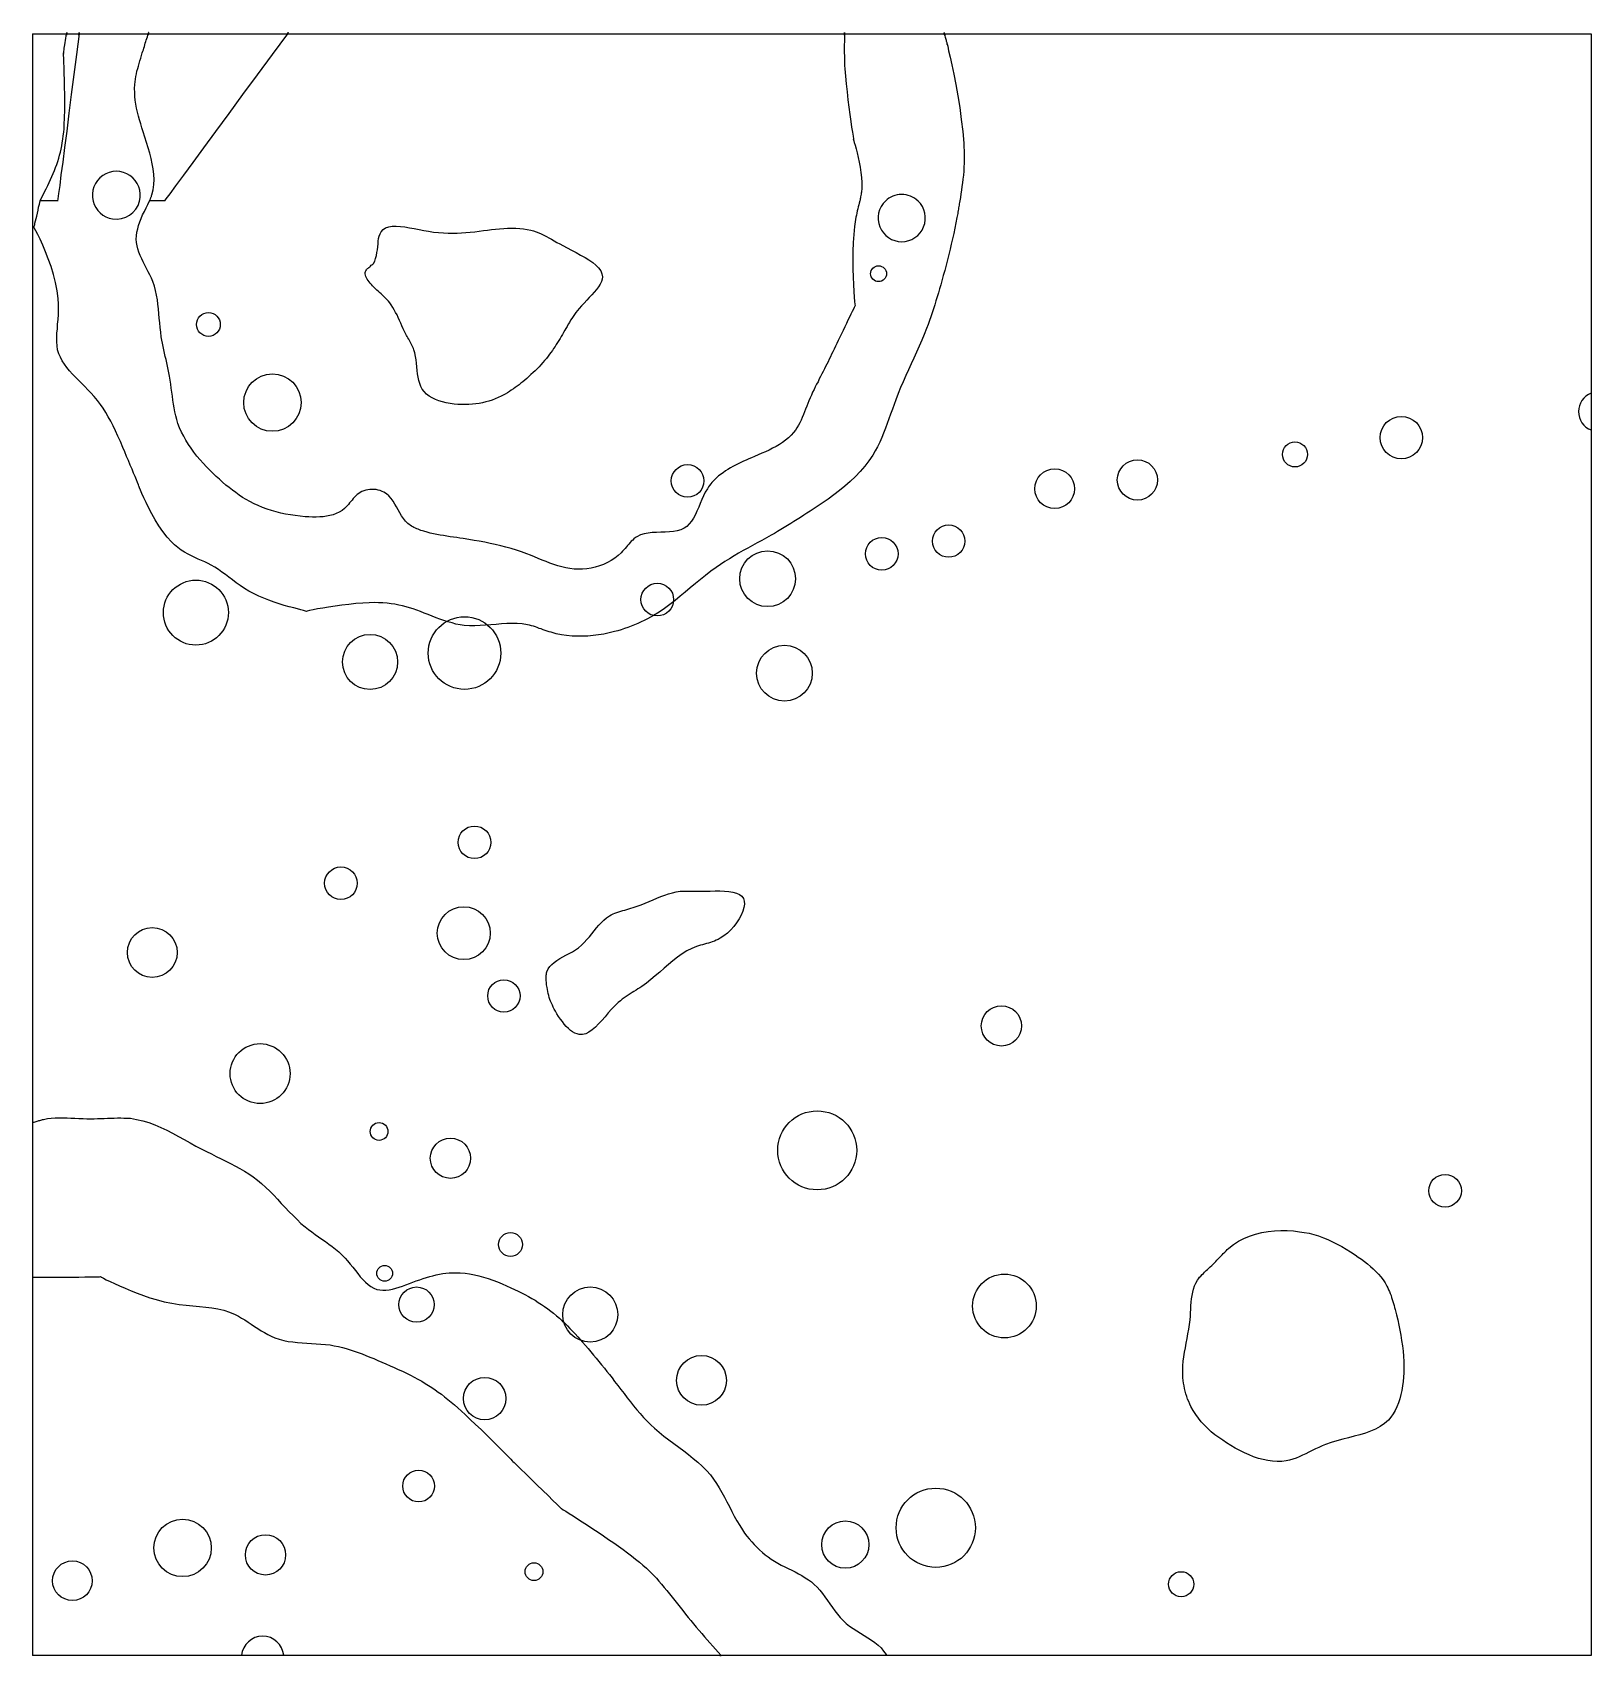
# Model space of a CAD drawing. Extents: x 6.07 to 7.05, y 9.51 to 10.54.
import ezdxf

# ---------------------------------------------------------------- set-up
doc = ezdxf.new("R2010")
doc.units = 0
for name, color, linetype in [('LAYER1', 7, 'CONTINUOUS'), ('LAYER10', 1, 'CONTINUOUS'), ('LAYER12', 5, 'CONTINUOUS')]:
    doc.layers.add(name, color=color, linetype=linetype)

msp = doc.modelspace()

# ---------------------------------------------------------------- linework, layer by layer
at = {"layer": 'LAYER1', "color": 7, "linetype": 'CONTINUOUS'}
for points in [[(6.0705, 10.4315), (6.0715, 10.4334), (6.0725, 10.4353), (6.0734, 10.4373), (6.0744, 10.4392), (6.0753, 10.4412), (6.0762, 10.4431), (6.0771, 10.445), (6.078, 10.4469), (6.0788, 10.4489), (6.0796, 10.4508), (6.0803, 10.4527), (6.081, 10.4546), (6.0817, 10.4565), (6.0823, 10.4584), (6.0828, 10.4603), (6.0833, 10.4622), (6.0838, 10.4642), (6.0842, 10.4662), (6.0845, 10.4682), (6.0848, 10.4704), (6.0851, 10.4725), (6.0854, 10.4748), (6.0856, 10.4771), (6.0857, 10.4796), (6.086, 10.4841), (6.0861, 10.4888), (6.0861, 10.4937), (6.0861, 10.4986), (6.086, 10.5033), (6.0859, 10.5078), (6.0858, 10.5121), (6.0856, 10.5158), (6.0855, 10.519), (6.0854, 10.5216), (6.0853, 10.5234), (6.0852, 10.5244), (6.0852, 10.5244), (6.0852, 10.5244), (6.0852, 10.5245), (6.0852, 10.5245), (6.0852, 10.5245), (6.0852, 10.5245), (6.0853, 10.5245), (6.0853, 10.5245), (6.0853, 10.5244), (6.0852, 10.5244), (6.0852, 10.5244), (6.0852, 10.5244), (6.0852, 10.5243), (6.0852, 10.5243), (6.0852, 10.5243), (6.0852, 10.5242), (6.0852, 10.5242), (6.0852, 10.5242), (6.0852, 10.5242), (6.0852, 10.5242), (6.0852, 10.5242), (6.0852, 10.5242), (6.0852, 10.5243), (6.0852, 10.5244), (6.0853, 10.5247), (6.0854, 10.5253), (6.0855, 10.526), (6.0856, 10.5268), (6.0858, 10.5278), (6.086, 10.5289), (6.0861, 10.5301), (6.0863, 10.5314), (6.0866, 10.5327), (6.0868, 10.5341), (6.087, 10.5355), (6.0872, 10.537)], [(6.0951, 10.537), (6.0934, 10.524), (6.0918, 10.5112), (6.0902, 10.4987), (6.0887, 10.4868), (6.0873, 10.4756), (6.0859, 10.4652), (6.0848, 10.4559), (6.0837, 10.4479), (6.0829, 10.4412), (6.0822, 10.4362), (6.0818, 10.4328), (6.0816, 10.4315), (6.0816, 10.4314), (6.0816, 10.4314), (6.0816, 10.4314), (6.0816, 10.4314), (6.0816, 10.4314), (6.0816, 10.4314), (6.0816, 10.4314), (6.0816, 10.4314), (6.0816, 10.4314), (6.0816, 10.4314), (6.0816, 10.4315), (6.0816, 10.4315)], [(6.0872, 10.537), (6.0872, 10.537), (6.0872, 10.537), (6.0872, 10.537), (6.0872, 10.5369), (6.0872, 10.5369), (6.0872, 10.5369), (6.0872, 10.5369), (6.0872, 10.5369), (6.0872, 10.5369), (6.0872, 10.5369), (6.0872, 10.5369), (6.0872, 10.5369), (6.0872, 10.5366), (6.0872, 10.5363), (6.0871, 10.5362), (6.0871, 10.5361), (6.0871, 10.5361), (6.0871, 10.5361), (6.0871, 10.5361), (6.0871, 10.5363), (6.0872, 10.5364), (6.0872, 10.5365), (6.0872, 10.5367), (6.0872, 10.5369)], [(6.0872, 10.5369), (6.0872, 10.5369), (6.0872, 10.5369), (6.0872, 10.5369), (6.0872, 10.5369), (6.0872, 10.5369), (6.0872, 10.5369), (6.0872, 10.5369), (6.0872, 10.5369), (6.0872, 10.537), (6.0872, 10.537), (6.0872, 10.537), (6.0872, 10.537), (6.0873, 10.5373), (6.0874, 10.5375), (6.0874, 10.5377), (6.0874, 10.5378), (6.0874, 10.5378), (6.0874, 10.5378), (6.0874, 10.5377), (6.0874, 10.5376), (6.0874, 10.5375), (6.0873, 10.5373), (6.0873, 10.5371), (6.0872, 10.537)], [(6.0951, 10.537), (6.0951, 10.537), (6.0951, 10.537), (6.0951, 10.537), (6.0951, 10.5369), (6.0951, 10.5369), (6.0951, 10.5369), (6.0951, 10.5369), (6.0951, 10.5369), (6.0951, 10.5369), (6.0951, 10.5369), (6.0951, 10.5369), (6.0951, 10.5369), (6.0951, 10.5366), (6.095, 10.5363), (6.095, 10.5362), (6.095, 10.5361), (6.095, 10.5361), (6.095, 10.5361), (6.095, 10.5361), (6.095, 10.5363), (6.095, 10.5364), (6.095, 10.5365), (6.0951, 10.5367), (6.0951, 10.5369)], [(6.0951, 10.5369), (6.0951, 10.5369), (6.0951, 10.5369), (6.0951, 10.5369), (6.0951, 10.5369), (6.0951, 10.5369), (6.0951, 10.5369), (6.0951, 10.5369), (6.0951, 10.5369), (6.0951, 10.537), (6.0951, 10.537), (6.0951, 10.537), (6.0951, 10.537), (6.0952, 10.5373), (6.0952, 10.5375), (6.0952, 10.5377), (6.0952, 10.5378), (6.0952, 10.5378), (6.0952, 10.5378), (6.0952, 10.5377), (6.0952, 10.5376), (6.0952, 10.5375), (6.0952, 10.5373), (6.0951, 10.5371), (6.0951, 10.537)], [(6.1396, 10.4315), (6.1397, 10.4318), (6.1399, 10.4321), (6.14, 10.4324), (6.1401, 10.4328), (6.1402, 10.4331), (6.1403, 10.4334), (6.1404, 10.4337), (6.1406, 10.4341), (6.1407, 10.4344), (6.1408, 10.4347), (6.1409, 10.435), (6.141, 10.4354), (6.1418, 10.4385), (6.1422, 10.4418), (6.1424, 10.445), (6.1422, 10.4483), (6.1419, 10.4517), (6.1413, 10.455), (6.1406, 10.4583), (6.1397, 10.4617), (6.1388, 10.4651), (6.1377, 10.4684), (6.1367, 10.4718), (6.1356, 10.4751), (6.1348, 10.4776), (6.134, 10.4802), (6.1333, 10.4827), (6.1326, 10.4851), (6.132, 10.4876), (6.1314, 10.4901), (6.131, 10.4926), (6.1306, 10.4951), (6.1303, 10.4975), (6.1302, 10.5), (6.1301, 10.5025), (6.1303, 10.505), (6.1304, 10.5066), (6.1307, 10.5083), (6.1309, 10.51), (6.1313, 10.5116), (6.1316, 10.5133), (6.1321, 10.515), (6.1325, 10.5166), (6.133, 10.5183), (6.1335, 10.52), (6.134, 10.5216), (6.1345, 10.5233), (6.135, 10.5249), (6.1353, 10.5259), (6.1357, 10.5269), (6.136, 10.5279), (6.1363, 10.5289), (6.1366, 10.5299), (6.1369, 10.531), (6.1372, 10.532), (6.1375, 10.533), (6.1378, 10.534), (6.1382, 10.535), (6.1385, 10.536), (6.1388, 10.537)], [(6.1388, 10.537), (6.1388, 10.537), (6.1388, 10.537), (6.1388, 10.537), (6.1388, 10.5369), (6.1388, 10.5369), (6.1388, 10.5369), (6.1388, 10.5369), (6.1388, 10.5369), (6.1388, 10.5369), (6.1388, 10.5369), (6.1388, 10.5369), (6.1388, 10.5369), (6.1387, 10.5366), (6.1386, 10.5364), (6.1386, 10.5362), (6.1385, 10.5361), (6.1385, 10.5361), (6.1385, 10.5361), (6.1386, 10.5362), (6.1386, 10.5363), (6.1386, 10.5364), (6.1387, 10.5366), (6.1387, 10.5367), (6.1388, 10.5369)], [(6.1388, 10.5369), (6.1388, 10.5369), (6.1388, 10.5369), (6.1388, 10.5369), (6.1388, 10.5369), (6.1388, 10.5369), (6.1388, 10.5369), (6.1388, 10.5369), (6.1388, 10.5369), (6.1388, 10.537), (6.1388, 10.537), (6.1388, 10.537), (6.1388, 10.537), (6.1389, 10.5373), (6.139, 10.5375), (6.139, 10.5376), (6.1391, 10.5377), (6.1391, 10.5378), (6.1391, 10.5377), (6.139, 10.5377), (6.139, 10.5376), (6.139, 10.5375), (6.1389, 10.5373), (6.1388, 10.5371), (6.1388, 10.537)], [(6.2265, 10.537), (6.2169, 10.524), (6.2075, 10.5111), (6.1983, 10.4986), (6.1895, 10.4867), (6.1812, 10.4754), (6.1736, 10.4651), (6.1668, 10.4558), (6.1609, 10.4477), (6.156, 10.4411), (6.1523, 10.4361), (6.1499, 10.4328), (6.1489, 10.4315), (6.1489, 10.4314), (6.1489, 10.4314), (6.1489, 10.4314), (6.1489, 10.4314), (6.1489, 10.4314), (6.1489, 10.4314), (6.1489, 10.4314), (6.1489, 10.4314), (6.1489, 10.4314), (6.1489, 10.4314), (6.1489, 10.4315), (6.1489, 10.4315)], [(6.2265, 10.537), (6.2265, 10.537), (6.2265, 10.537), (6.2265, 10.537), (6.2265, 10.5369), (6.2265, 10.5369), (6.2265, 10.5369), (6.2265, 10.5369), (6.2265, 10.5369), (6.2265, 10.5369), (6.2265, 10.5369), (6.2265, 10.5369), (6.2265, 10.5369), (6.2263, 10.5366), (6.2262, 10.5364), (6.2261, 10.5363), (6.226, 10.5362), (6.226, 10.5362), (6.226, 10.5362), (6.2261, 10.5363), (6.2261, 10.5364), (6.2262, 10.5365), (6.2263, 10.5366), (6.2264, 10.5368), (6.2265, 10.5369)], [(6.2265, 10.5369), (6.2265, 10.5369), (6.2265, 10.5369), (6.2265, 10.5369), (6.2265, 10.5369), (6.2265, 10.5369), (6.2265, 10.5369), (6.2265, 10.5369), (6.2265, 10.5369), (6.2265, 10.537), (6.2265, 10.537), (6.2265, 10.537), (6.2265, 10.537), (6.2267, 10.5372), (6.2268, 10.5374), (6.2269, 10.5376), (6.227, 10.5376), (6.227, 10.5377), (6.227, 10.5376), (6.2269, 10.5376), (6.2269, 10.5375), (6.2268, 10.5374), (6.2267, 10.5373), (6.2266, 10.5371), (6.2265, 10.537)], [(6.578, 10.537), (6.578, 10.5353), (6.5779, 10.5336), (6.5779, 10.5319), (6.5778, 10.5302), (6.5778, 10.5285), (6.5778, 10.5267), (6.5778, 10.5249), (6.5779, 10.523), (6.5779, 10.5211), (6.578, 10.5191), (6.5781, 10.517), (6.5782, 10.5149), (6.5786, 10.5102), (6.579, 10.5054), (6.5796, 10.5004), (6.5802, 10.4954), (6.5808, 10.4906), (6.5814, 10.486), (6.582, 10.4817), (6.5825, 10.478), (6.583, 10.4748), (6.5834, 10.4724), (6.5836, 10.4708), (6.5837, 10.4701), (6.5837, 10.4701), (6.5837, 10.4701), (6.5837, 10.4701), (6.5837, 10.4701), (6.5837, 10.4701), (6.5837, 10.4702), (6.5836, 10.4702), (6.5836, 10.4702), (6.5837, 10.4702), (6.5837, 10.4702), (6.5837, 10.4701), (6.5837, 10.4701), (6.5839, 10.4695), (6.5842, 10.4683), (6.5847, 10.4666), (6.5853, 10.4644), (6.586, 10.4619), (6.5866, 10.459), (6.5873, 10.456), (6.5879, 10.4528), (6.5884, 10.4495), (6.5888, 10.4463), (6.589, 10.4432), (6.589, 10.4403), (6.5889, 10.4395), (6.5889, 10.4387), (6.5888, 10.4379), (6.5887, 10.4371), (6.5886, 10.4364), (6.5885, 10.4357), (6.5884, 10.435), (6.5882, 10.4342), (6.5881, 10.4335), (6.5879, 10.4328), (6.5878, 10.4321), (6.5876, 10.4315)], [(6.578, 10.5369), (6.578, 10.5369), (6.578, 10.5369), (6.578, 10.5369), (6.578, 10.5369), (6.578, 10.5369), (6.578, 10.5369), (6.578, 10.5369), (6.578, 10.5369), (6.578, 10.537), (6.578, 10.537), (6.578, 10.537), (6.578, 10.537), (6.578, 10.5373), (6.578, 10.5375), (6.578, 10.5377), (6.578, 10.5378), (6.578, 10.5378), (6.578, 10.5378), (6.578, 10.5377), (6.578, 10.5376), (6.578, 10.5375), (6.578, 10.5373), (6.578, 10.5371), (6.578, 10.537)], [(6.578, 10.537), (6.578, 10.537), (6.578, 10.537), (6.578, 10.537), (6.578, 10.5369), (6.578, 10.5369), (6.578, 10.5369), (6.578, 10.5369), (6.578, 10.5369), (6.578, 10.5369), (6.578, 10.5369), (6.578, 10.5369), (6.578, 10.5369), (6.578, 10.5366), (6.578, 10.5363), (6.578, 10.5362), (6.578, 10.5361), (6.578, 10.5361), (6.578, 10.5361), (6.578, 10.5361), (6.578, 10.5362), (6.578, 10.5364), (6.578, 10.5365), (6.578, 10.5367), (6.578, 10.5369)], [(6.641, 10.5369), (6.641, 10.5369), (6.641, 10.5369), (6.641, 10.5369), (6.641, 10.5369), (6.6409, 10.5369), (6.6409, 10.5369), (6.6409, 10.5369), (6.6409, 10.5369), (6.6409, 10.537), (6.6409, 10.537), (6.6409, 10.537), (6.6409, 10.537), (6.6409, 10.5373), (6.6408, 10.5375), (6.6407, 10.5377), (6.6407, 10.5378), (6.6407, 10.5378), (6.6407, 10.5378), (6.6407, 10.5377), (6.6408, 10.5376), (6.6408, 10.5375), (6.6408, 10.5373), (6.6409, 10.5371), (6.6409, 10.537)], [(6.6409, 10.537), (6.6409, 10.537), (6.6409, 10.537), (6.6409, 10.537), (6.6409, 10.5369), (6.6409, 10.5369), (6.6409, 10.5369), (6.6409, 10.5369), (6.641, 10.5369), (6.641, 10.5369), (6.641, 10.5369), (6.641, 10.5369), (6.641, 10.5369), (6.641, 10.5366), (6.6411, 10.5364), (6.6412, 10.5362), (6.6412, 10.5361), (6.6412, 10.5361), (6.6412, 10.5361), (6.6412, 10.5362), (6.6411, 10.5363), (6.6411, 10.5364), (6.6411, 10.5366), (6.641, 10.5367), (6.641, 10.5369)], [(6.6409, 10.537), (6.6411, 10.5363), (6.6413, 10.5356), (6.6415, 10.5349), (6.6417, 10.5342), (6.6419, 10.5336), (6.6421, 10.533), (6.6422, 10.5324), (6.6424, 10.5319), (6.6425, 10.5315), (6.6426, 10.5311), (6.6427, 10.5307), (6.6428, 10.5305), (6.6428, 10.5304), (6.6428, 10.5303), (6.6428, 10.5302), (6.6428, 10.5302), (6.6428, 10.5302), (6.6428, 10.5302), (6.6428, 10.5303), (6.6428, 10.5303), (6.6428, 10.5304), (6.6428, 10.5304), (6.6428, 10.5305), (6.6428, 10.5305), (6.6427, 10.5305), (6.6427, 10.5306), (6.6427, 10.5306), (6.6427, 10.5306), (6.6427, 10.5306), (6.6427, 10.5306), (6.6427, 10.5306), (6.6427, 10.5306), (6.6427, 10.5306), (6.6427, 10.5306), (6.6427, 10.5305), (6.6428, 10.5305), (6.6431, 10.5291), (6.6437, 10.5263), (6.6446, 10.5223), (6.6457, 10.5173), (6.6469, 10.5114), (6.6482, 10.5049), (6.6495, 10.4978), (6.6507, 10.4904), (6.6517, 10.4828), (6.6526, 10.4753), (6.6532, 10.4679), (6.6535, 10.4609), (6.6535, 10.4581), (6.6534, 10.4554), (6.6533, 10.4528), (6.6532, 10.4502), (6.653, 10.4478), (6.6527, 10.4453), (6.6524, 10.4429), (6.6521, 10.4406), (6.6518, 10.4383), (6.6515, 10.436), (6.6511, 10.4337), (6.6507, 10.4315)], [(6.0845, 10.3307), (6.0833, 10.3329), (6.0824, 10.3351), (6.0816, 10.3376), (6.0812, 10.3401), (6.081, 10.3427), (6.081, 10.3454), (6.0811, 10.3481), (6.0814, 10.3509), (6.0816, 10.3538), (6.0819, 10.3568), (6.0821, 10.3599), (6.0822, 10.3632), (6.0822, 10.3665), (6.082, 10.37), (6.0813, 10.3749), (6.0803, 10.38), (6.0789, 10.3851), (6.0774, 10.3901), (6.0757, 10.395), (6.074, 10.3995), (6.0722, 10.4037), (6.0706, 10.4074), (6.0691, 10.4104), (6.0679, 10.4127), (6.067, 10.4141), (6.0665, 10.4146), (6.0665, 10.4146), (6.0665, 10.4146), (6.0665, 10.4146), (6.0665, 10.4146), (6.0665, 10.4145), (6.0665, 10.4145), (6.0665, 10.4145), (6.0665, 10.4145), (6.0665, 10.4145), (6.0665, 10.4145), (6.0665, 10.4146), (6.0665, 10.4146), (6.0667, 10.415), (6.0668, 10.4156), (6.0671, 10.4165), (6.0673, 10.4176), (6.0676, 10.4189), (6.068, 10.4204), (6.0684, 10.422), (6.0688, 10.4238), (6.0692, 10.4256), (6.0696, 10.4275), (6.0701, 10.4295), (6.0705, 10.4315)], [(6.0816, 10.4315), (6.0804, 10.4315), (6.0791, 10.4315), (6.0779, 10.4315), (6.0767, 10.4315), (6.0756, 10.4315), (6.0746, 10.4315), (6.0736, 10.4315), (6.0727, 10.4315), (6.072, 10.4315), (6.0714, 10.4315), (6.0709, 10.4315), (6.0705, 10.4315), (6.0704, 10.4315), (6.0703, 10.4315), (6.0703, 10.4315), (6.0703, 10.4315), (6.0703, 10.4315), (6.0703, 10.4315), (6.0703, 10.4315), (6.0703, 10.4315), (6.0704, 10.4315), (6.0704, 10.4315), (6.0705, 10.4315), (6.0705, 10.4315)], [(6.0705, 10.4315), (6.0705, 10.4315), (6.0705, 10.4315), (6.0705, 10.4315), (6.0705, 10.4315), (6.0705, 10.4315), (6.0705, 10.4315), (6.0705, 10.4315), (6.0705, 10.4315), (6.0705, 10.4315), (6.0705, 10.4315), (6.0705, 10.4315), (6.0705, 10.4315), (6.0705, 10.4315), (6.0705, 10.4315), (6.0705, 10.4315), (6.0705, 10.4315), (6.0705, 10.4315), (6.0705, 10.4315), (6.0705, 10.4315), (6.0705, 10.4315), (6.0705, 10.4315), (6.0705, 10.4315), (6.0705, 10.4315), (6.0705, 10.4315)], [(6.6507, 10.4315), (6.6506, 10.4306), (6.6504, 10.4297), (6.6503, 10.4289), (6.6502, 10.428), (6.65, 10.4271), (6.6499, 10.4263), (6.6497, 10.4254), (6.6496, 10.4245), (6.6494, 10.4236), (6.6492, 10.4228), (6.6491, 10.4219), (6.6489, 10.421), (6.6483, 10.4177), (6.6476, 10.4143), (6.6469, 10.411), (6.6462, 10.4077), (6.6454, 10.4043), (6.6446, 10.401), (6.6438, 10.3977), (6.643, 10.3944), (6.6421, 10.391), (6.6412, 10.3877), (6.6403, 10.3844), (6.6394, 10.3811), (6.6387, 10.3786), (6.638, 10.3761), (6.6373, 10.3735), (6.6365, 10.371), (6.6357, 10.3685), (6.635, 10.366), (6.6342, 10.3635), (6.6333, 10.361), (6.6325, 10.3585), (6.6316, 10.356), (6.6307, 10.3536), (6.6298, 10.3511), (6.6283, 10.3473), (6.6267, 10.3436), (6.6251, 10.3399), (6.6235, 10.3361), (6.6218, 10.3324), (6.6201, 10.3287), (6.6184, 10.325), (6.6167, 10.3213), (6.6151, 10.3175), (6.6134, 10.3138), (6.6119, 10.31), (6.6104, 10.3061), (6.6093, 10.3031), (6.6082, 10.3001), (6.6071, 10.2971), (6.606, 10.2941), (6.605, 10.2911), (6.6039, 10.2881), (6.6027, 10.2851), (6.6015, 10.2822), (6.6002, 10.2794), (6.5989, 10.2765), (6.5974, 10.2738), (6.5958, 10.2711), (6.5934, 10.2675), (6.5908, 10.2641), (6.5879, 10.2608), (6.5849, 10.2576), (6.5816, 10.2546), (6.5783, 10.2516), (6.5748, 10.2488), (6.5712, 10.2461), (6.5676, 10.2434), (6.5639, 10.2408), (6.5601, 10.2383), (6.5564, 10.2358), (6.5543, 10.2345), (6.5523, 10.2332), (6.5502, 10.2319), (6.5482, 10.2306), (6.5461, 10.2293), (6.5441, 10.228), (6.542, 10.2267), (6.54, 10.2255), (6.5379, 10.2243), (6.5358, 10.223), (6.5338, 10.2218), (6.5317, 10.2206), (6.5288, 10.219), (6.5258, 10.2174), (6.5229, 10.2158), (6.52, 10.2142), (6.517, 10.2125), (6.5141, 10.2109), (6.5112, 10.2093), (6.5083, 10.2076), (6.5054, 10.2058), (6.5026, 10.2041), (6.4998, 10.2022), (6.497, 10.2003), (6.4937, 10.1979), (6.4904, 10.1953), (6.4871, 10.1927), (6.4839, 10.1901), (6.4807, 10.1874), (6.4775, 10.1847), (6.4743, 10.1821), (6.4711, 10.1795), (6.4678, 10.177), (6.4645, 10.1745), (6.461, 10.1722), (6.4575, 10.17), (6.4556, 10.1689), (6.4537, 10.1678), (6.4517, 10.1668), (6.4497, 10.1659), (6.4476, 10.1649), (6.4456, 10.1641), (6.4435, 10.1632), (6.4414, 10.1625), (6.4393, 10.1617), (6.4371, 10.161), (6.435, 10.1604), (6.4328, 10.1598), (6.4295, 10.159), (6.4262, 10.1583), (6.4228, 10.1578), (6.4195, 10.1573), (6.4161, 10.157), (6.4128, 10.1569), (6.4094, 10.1569), (6.4061, 10.157), (6.4027, 10.1573), (6.3994, 10.1578), (6.3962, 10.1585), (6.3929, 10.1594), (6.3917, 10.1597), (6.3904, 10.1602), (6.3892, 10.1606), (6.3879, 10.161), (6.3867, 10.1615), (6.3854, 10.1619), (6.3842, 10.1624), (6.383, 10.1628), (6.3817, 10.1632), (6.3805, 10.1635), (6.3792, 10.1639), (6.378, 10.1642), (6.3747, 10.1647), (6.3715, 10.165), (6.3682, 10.165), (6.3649, 10.1649), (6.3616, 10.1647), (6.3582, 10.1644), (6.3549, 10.1641), (6.3515, 10.1638), (6.3481, 10.1636), (6.3448, 10.1634), (6.3415, 10.1635), (6.3381, 10.1637), (6.3355, 10.1641), (6.3329, 10.1646), (6.3304, 10.1653), (6.3278, 10.166), (6.3253, 10.1668), (6.3228, 10.1677), (6.3203, 10.1686), (6.3178, 10.1696), (6.3154, 10.1706), (6.3129, 10.1715), (6.3105, 10.1725), (6.3082, 10.1733), (6.3059, 10.1741), (6.3036, 10.1749), (6.3014, 10.1755), (6.2991, 10.1761), (6.2968, 10.1766), (6.2944, 10.1771), (6.292, 10.1774), (6.2894, 10.1777), (6.2868, 10.1779), (6.2841, 10.178), (6.2812, 10.1781), (6.2782, 10.178), (6.2741, 10.1778), (6.2697, 10.1775), (6.2653, 10.177), (6.2608, 10.1765), (6.2566, 10.1759), (6.2525, 10.1753), (6.2488, 10.1747), (6.2455, 10.1741), (6.2427, 10.1736), (6.2405, 10.1731), (6.2391, 10.1728), (6.2385, 10.1726), (6.2385, 10.1726), (6.2385, 10.1726), (6.2385, 10.1726), (6.2385, 10.1726), (6.2385, 10.1725), (6.2385, 10.1725), (6.2385, 10.1725), (6.2385, 10.1726), (6.2385, 10.1726), (6.2385, 10.1726), (6.2385, 10.1726), (6.2385, 10.1726), (6.2379, 10.1728), (6.2368, 10.1731), (6.2351, 10.1735), (6.233, 10.1741), (6.2305, 10.1748), (6.2276, 10.1755), (6.2246, 10.1764), (6.2214, 10.1774), (6.2181, 10.1785), (6.2148, 10.1797), (6.2116, 10.1809), (6.2085, 10.1822), (6.2052, 10.1838), (6.2022, 10.1854), (6.1994, 10.1871), (6.1967, 10.1889), (6.1943, 10.1906), (6.1919, 10.1924), (6.1896, 10.1941), (6.1874, 10.1958), (6.1852, 10.1974), (6.183, 10.199), (6.1807, 10.2004), (6.1784, 10.2018), (6.1765, 10.2028), (6.1745, 10.2038), (6.1724, 10.2047), (6.1703, 10.2056), (6.1682, 10.2066), (6.166, 10.2076), (6.1639, 10.2087), (6.1617, 10.2099), (6.1596, 10.2113), (6.1575, 10.2128), (6.1554, 10.2145), (6.1534, 10.2164), (6.1506, 10.2195), (6.148, 10.2229), (6.1455, 10.2265), (6.1432, 10.2303), (6.141, 10.2341), (6.1391, 10.2378), (6.1374, 10.2412), (6.1359, 10.2443), (6.1348, 10.247), (6.1339, 10.2491), (6.1333, 10.2505), (6.1331, 10.2511), (6.1331, 10.2511), (6.1331, 10.2511), (6.1331, 10.2511), (6.1331, 10.2511), (6.1331, 10.2511), (6.1331, 10.251), (6.1331, 10.251), (6.1331, 10.251), (6.1331, 10.251), (6.1331, 10.251), (6.1331, 10.251), (6.1331, 10.2511), (6.1329, 10.2515), (6.1325, 10.2525), (6.1319, 10.2538), (6.1313, 10.2555), (6.1304, 10.2576), (6.1295, 10.2598), (6.1285, 10.2623), (6.1274, 10.2649), (6.1263, 10.2677), (6.1251, 10.2704), (6.124, 10.2732), (6.1228, 10.2759), (6.1212, 10.2797), (6.1196, 10.2832), (6.1181, 10.2865), (6.1166, 10.2897), (6.1151, 10.2926), (6.1135, 10.2954), (6.112, 10.2981), (6.1103, 10.3007), (6.1086, 10.3032), (6.1067, 10.3056), (6.1047, 10.3081), (6.1025, 10.3105), (6.1007, 10.3124), (6.0988, 10.3144), (6.0968, 10.3163), (6.0949, 10.3183), (6.0929, 10.3203), (6.091, 10.3223), (6.0891, 10.3244), (6.0874, 10.3265), (6.0859, 10.3286), (6.0845, 10.3307)], [(6.1597, 10.2857), (6.1585, 10.2884), (6.1575, 10.2912), (6.1568, 10.2936), (6.1561, 10.296), (6.1556, 10.2984), (6.1551, 10.3009), (6.1547, 10.3034), (6.1543, 10.3059), (6.154, 10.3084), (6.1537, 10.3109), (6.1533, 10.3134), (6.153, 10.316), (6.1526, 10.3185), (6.1522, 10.321), (6.1518, 10.3231), (6.1514, 10.3252), (6.1509, 10.3272), (6.1505, 10.3293), (6.15, 10.3314), (6.1495, 10.3334), (6.149, 10.3355), (6.1485, 10.3375), (6.1481, 10.3396), (6.1477, 10.3417), (6.1473, 10.3437), (6.147, 10.3458), (6.1466, 10.3487), (6.1462, 10.3516), (6.146, 10.3546), (6.1457, 10.3575), (6.1455, 10.3604), (6.1452, 10.3634), (6.1449, 10.3663), (6.1445, 10.3692), (6.144, 10.3721), (6.1434, 10.375), (6.1426, 10.3778), (6.1416, 10.3806), (6.1407, 10.3827), (6.1398, 10.3848), (6.1387, 10.3869), (6.1377, 10.389), (6.1366, 10.391), (6.1356, 10.3931), (6.1346, 10.3951), (6.1337, 10.3972), (6.1329, 10.3992), (6.1322, 10.4013), (6.1317, 10.4033), (6.1314, 10.4054), (6.1312, 10.4075), (6.1313, 10.4096), (6.1316, 10.4118), (6.1321, 10.414), (6.1327, 10.4161), (6.1334, 10.4183), (6.1343, 10.4205), (6.1352, 10.4227), (6.1363, 10.4249), (6.1374, 10.4271), (6.1385, 10.4293), (6.1396, 10.4315)], [(6.1489, 10.4315), (6.1479, 10.4315), (6.1468, 10.4315), (6.1458, 10.4315), (6.1449, 10.4315), (6.144, 10.4315), (6.1431, 10.4315), (6.1423, 10.4315), (6.1416, 10.4315), (6.1409, 10.4315), (6.1404, 10.4315), (6.1399, 10.4315), (6.1396, 10.4315), (6.1395, 10.4315), (6.1394, 10.4315), (6.1394, 10.4315), (6.1393, 10.4315), (6.1393, 10.4315), (6.1393, 10.4315), (6.1394, 10.4315), (6.1394, 10.4315), (6.1394, 10.4315), (6.1395, 10.4315), (6.1396, 10.4315), (6.1396, 10.4315)], [(6.1396, 10.4315), (6.1396, 10.4315), (6.1396, 10.4315), (6.1396, 10.4315), (6.1396, 10.4315), (6.1396, 10.4315), (6.1396, 10.4315), (6.1396, 10.4315), (6.1396, 10.4315), (6.1396, 10.4315), (6.1396, 10.4315), (6.1396, 10.4315), (6.1396, 10.4315), (6.1396, 10.4315), (6.1396, 10.4315), (6.1396, 10.4315), (6.1396, 10.4315), (6.1396, 10.4315), (6.1396, 10.4315), (6.1396, 10.4315), (6.1396, 10.4315), (6.1396, 10.4315), (6.1396, 10.4315), (6.1396, 10.4315), (6.1396, 10.4315)], [(6.5876, 10.4315), (6.5873, 10.4302), (6.587, 10.429), (6.5867, 10.4277), (6.5864, 10.4265), (6.5861, 10.4252), (6.5858, 10.4239), (6.5855, 10.4226), (6.5852, 10.4212), (6.585, 10.4198), (6.5847, 10.4184), (6.5845, 10.4169), (6.5843, 10.4154), (6.5838, 10.4104), (6.5834, 10.4052), (6.5833, 10.3997), (6.5832, 10.3942), (6.5832, 10.3887), (6.5834, 10.3835), (6.5836, 10.3787), (6.5838, 10.3744), (6.5841, 10.3708), (6.5844, 10.3681), (6.5846, 10.3663), (6.5848, 10.3656), (6.5848, 10.3656), (6.5849, 10.3656), (6.5849, 10.3656), (6.5849, 10.3656), (6.5849, 10.3656), (6.5849, 10.3656), (6.5849, 10.3656), (6.5849, 10.3656), (6.5849, 10.3656), (6.5849, 10.3656), (6.5849, 10.3656), (6.5848, 10.3656), (6.5846, 10.3651), (6.5842, 10.3643), (6.5836, 10.3632), (6.5829, 10.3618), (6.5821, 10.3601), (6.5812, 10.3583), (6.5802, 10.3563), (6.5792, 10.3542), (6.5782, 10.352), (6.5771, 10.3498), (6.5761, 10.3477), (6.5751, 10.3456), (6.5741, 10.3435), (6.5732, 10.3416), (6.5724, 10.3398), (6.5715, 10.3381), (6.5707, 10.3364), (6.5699, 10.3348), (6.5692, 10.3332), (6.5684, 10.3316), (6.5677, 10.3301), (6.5669, 10.3286), (6.5661, 10.3271), (6.5654, 10.3255), (6.5646, 10.324), (6.5637, 10.3224), (6.5629, 10.3208), (6.5621, 10.3192), (6.5613, 10.3175), (6.5604, 10.3159), (6.5596, 10.3142), (6.5588, 10.3125), (6.5579, 10.3108), (6.5571, 10.309), (6.5564, 10.3073), (6.5556, 10.3055), (6.5549, 10.3037), (6.5542, 10.302), (6.5535, 10.3002), (6.5528, 10.2984), (6.5521, 10.2967), (6.5513, 10.2949), (6.5506, 10.2932), (6.5498, 10.2916), (6.5489, 10.29), (6.548, 10.2884), (6.547, 10.2869), (6.5459, 10.2855), (6.5443, 10.2838), (6.5427, 10.2821), (6.5408, 10.2806), (6.5389, 10.2792), (6.5369, 10.2779), (6.5348, 10.2766), (6.5326, 10.2755), (6.5304, 10.2744), (6.5281, 10.2733), (6.5258, 10.2723), (6.5235, 10.2713), (6.5212, 10.2703), (6.5194, 10.2695), (6.5177, 10.2688), (6.5159, 10.268), (6.5142, 10.2673), (6.5125, 10.2665), (6.5109, 10.2657), (6.5092, 10.2648), (6.5076, 10.264), (6.506, 10.2631), (6.5044, 10.2621), (6.5029, 10.2612), (6.5014, 10.2601), (6.5004, 10.2594), (6.4995, 10.2587), (6.4986, 10.258), (6.4977, 10.2572), (6.4968, 10.2564), (6.496, 10.2556), (6.4952, 10.2548), (6.4944, 10.2539), (6.4936, 10.253), (6.4929, 10.252), (6.4922, 10.2511), (6.4915, 10.25), (6.4902, 10.2478), (6.4891, 10.2455), (6.488, 10.2431), (6.487, 10.2407), (6.486, 10.2383), (6.4849, 10.2359), (6.4839, 10.2337), (6.4828, 10.2315), (6.4815, 10.2295), (6.4801, 10.2278), (6.4786, 10.2262), (6.4769, 10.225), (6.4748, 10.224), (6.4725, 10.2234), (6.4701, 10.223), (6.4675, 10.2227), (6.4648, 10.2226), (6.4621, 10.2225), (6.4594, 10.2224), (6.4567, 10.2223), (6.4541, 10.222), (6.4516, 10.2215), (6.4492, 10.2208), (6.447, 10.2197), (6.4461, 10.2191), (6.4452, 10.2184), (6.4444, 10.2176), (6.4435, 10.2168), (6.4427, 10.216), (6.442, 10.2151), (6.4412, 10.2142), (6.4404, 10.2133), (6.4396, 10.2123), (6.4388, 10.2114), (6.438, 10.2105), (6.4372, 10.2096), (6.4352, 10.2078), (6.4331, 10.2061), (6.4308, 10.2047), (6.4284, 10.2034), (6.426, 10.2022), (6.4234, 10.2013), (6.4208, 10.2005), (6.4182, 10.1999), (6.4155, 10.1995), (6.4128, 10.1993), (6.4101, 10.1992), (6.4074, 10.1993), (6.4048, 10.1996), (6.4022, 10.2001), (6.3997, 10.2007), (6.3972, 10.2014), (6.3947, 10.2022), (6.3922, 10.203), (6.3897, 10.204), (6.3873, 10.205), (6.3848, 10.206), (6.3824, 10.207), (6.3799, 10.208), (6.3775, 10.209), (6.3742, 10.2101), (6.371, 10.2112), (6.3677, 10.2122), (6.3644, 10.2132), (6.3611, 10.214), (6.3577, 10.2148), (6.3544, 10.2155), (6.351, 10.2162), (6.3476, 10.2168), (6.3443, 10.2174), (6.3409, 10.218), (6.3375, 10.2185), (6.3354, 10.2188), (6.3334, 10.2191), (6.3313, 10.2194), (6.3292, 10.2197), (6.3271, 10.22), (6.325, 10.2204), (6.323, 10.2207), (6.3209, 10.2211), (6.3188, 10.2216), (6.3167, 10.222), (6.3147, 10.2226), (6.3126, 10.2232), (6.3117, 10.2235), (6.3108, 10.2237), (6.3099, 10.2241), (6.309, 10.2244), (6.3081, 10.2247), (6.3073, 10.2251), (6.3064, 10.2255), (6.3056, 10.226), (6.3048, 10.2264), (6.304, 10.2269), (6.3033, 10.2275), (6.3026, 10.2281), (6.3011, 10.2295), (6.2998, 10.2311), (6.2986, 10.2329), (6.2975, 10.2347), (6.2965, 10.2366), (6.2954, 10.2385), (6.2943, 10.2403), (6.2932, 10.2421), (6.292, 10.2438), (6.2906, 10.2454), (6.2891, 10.2467), (6.2874, 10.2478), (6.2863, 10.2483), (6.2851, 10.2488), (6.2839, 10.2491), (6.2826, 10.2494), (6.2813, 10.2495), (6.28, 10.2495), (6.2786, 10.2495), (6.2773, 10.2493), (6.276, 10.2491), (6.2748, 10.2487), (6.2736, 10.2482), (6.2725, 10.2476), (6.2715, 10.247), (6.2706, 10.2463), (6.2697, 10.2455), (6.2689, 10.2446), (6.2681, 10.2438), (6.2673, 10.2428), (6.2666, 10.2419), (6.2658, 10.241), (6.2651, 10.2401), (6.2643, 10.2392), (6.2635, 10.2384), (6.2626, 10.2376), (6.261, 10.2363), (6.2593, 10.2352), (6.2574, 10.2343), (6.2555, 10.2336), (6.2534, 10.2331), (6.2513, 10.2326), (6.2491, 10.2323), (6.2469, 10.2322), (6.2446, 10.2321), (6.2424, 10.2321), (6.2401, 10.2322), (6.2378, 10.2323), (6.2346, 10.2326), (6.2315, 10.233), (6.2284, 10.2334), (6.2253, 10.234), (6.2224, 10.2346), (6.2194, 10.2353), (6.2165, 10.2362), (6.2137, 10.2371), (6.2109, 10.2381), (6.2082, 10.2393), (6.2055, 10.2405), (6.2029, 10.2419), (6.2006, 10.2432), (6.1983, 10.2445), (6.1961, 10.2459), (6.194, 10.2475), (6.1918, 10.249), (6.1897, 10.2507), (6.1877, 10.2523), (6.1856, 10.2541), (6.1836, 10.2559), (6.1816, 10.2577), (6.1797, 10.2596), (6.1778, 10.2615), (6.1756, 10.2637), (6.1735, 10.266), (6.1715, 10.2683), (6.1695, 10.2706), (6.1676, 10.273), (6.1658, 10.2755), (6.1641, 10.2779), (6.1625, 10.2805), (6.1611, 10.2831), (6.1597, 10.2857)], [(6.3904, 9.9353), (6.3903, 9.9361), (6.3901, 9.937), (6.39, 9.9379), (6.3899, 9.9387), (6.3898, 9.9396), (6.3898, 9.9405), (6.3898, 9.9413), (6.3898, 9.9421), (6.3898, 9.943), (6.39, 9.9438), (6.3901, 9.9445), (6.3903, 9.9453), (6.3911, 9.947), (6.3921, 9.9485), (6.3934, 9.9499), (6.3949, 9.9512), (6.3966, 9.9524), (6.3984, 9.9536), (6.4003, 9.9546), (6.4023, 9.9557), (6.4043, 9.9568), (6.4063, 9.9579), (6.4082, 9.9591), (6.4101, 9.9604), (6.412, 9.962), (6.4138, 9.9637), (6.4155, 9.9655), (6.4171, 9.9673), (6.4186, 9.9692), (6.4201, 9.971), (6.4216, 9.9729), (6.4231, 9.9746), (6.4246, 9.9763), (6.4262, 9.9779), (6.4279, 9.9793), (6.4298, 9.9805), (6.4309, 9.9811), (6.432, 9.9817), (6.4332, 9.9822), (6.4344, 9.9826), (6.4356, 9.9831), (6.4369, 9.9834), (6.4381, 9.9838), (6.4394, 9.9842), (6.4407, 9.9845), (6.442, 9.9849), (6.4433, 9.9853), (6.4446, 9.9857), (6.4472, 9.9866), (6.4498, 9.9875), (6.4523, 9.9885), (6.4548, 9.9896), (6.4572, 9.9907), (6.4597, 9.9917), (6.4622, 9.9927), (6.4646, 9.9936), (6.467, 9.9944), (6.4695, 9.9951), (6.4719, 9.9956), (6.4744, 9.996), (6.4752, 9.996), (6.476, 9.9961), (6.4768, 9.9961), (6.4776, 9.9961), (6.4784, 9.9961), (6.4792, 9.9961), (6.48, 9.9961), (6.4808, 9.9961), (6.4817, 9.9961), (6.4826, 9.9961), (6.4835, 9.9961), (6.4844, 9.9961), (6.4872, 9.9961), (6.4902, 9.9962), (6.4933, 9.9962), (6.4964, 9.9963), (6.4994, 9.9963), (6.5023, 9.9961), (6.5051, 9.9959), (6.5076, 9.9955), (6.5098, 9.9948), (6.5117, 9.994), (6.5132, 9.9929), (6.5143, 9.9914), (6.5148, 9.9898), (6.5149, 9.9878), (6.5145, 9.9857), (6.5138, 9.9834), (6.5128, 9.981), (6.5115, 9.9786), (6.5099, 9.9762), (6.5082, 9.9739), (6.5062, 9.9717), (6.5041, 9.9697), (6.5019, 9.9679), (6.4996, 9.9664), (6.4984, 9.9657), (6.4971, 9.9651), (6.4959, 9.9646), (6.4946, 9.9641), (6.4934, 9.9637), (6.4921, 9.9633), (6.4909, 9.963), (6.4896, 9.9627), (6.4884, 9.9623), (6.4872, 9.962), (6.4859, 9.9616), (6.4847, 9.9612), (6.4816, 9.9599), (6.4785, 9.9584), (6.4755, 9.9565), (6.4726, 9.9544), (6.4697, 9.9522), (6.4669, 9.9499), (6.4642, 9.9475), (6.4614, 9.945), (6.4586, 9.9426), (6.4558, 9.9403), (6.453, 9.938), (6.4502, 9.936), (6.4489, 9.9352), (6.4477, 9.9344), (6.4465, 9.9336), (6.4452, 9.9328), (6.444, 9.9321), (6.4428, 9.9313), (6.4415, 9.9305), (6.4403, 9.9297), (6.439, 9.9288), (6.4378, 9.9279), (6.4366, 9.9269), (6.4353, 9.9258), (6.4332, 9.9238), (6.4311, 9.9216), (6.429, 9.9193), (6.427, 9.9169), (6.4249, 9.9146), (6.4229, 9.9124), (6.4209, 9.9104), (6.4189, 9.9087), (6.4168, 9.9072), (6.4148, 9.9062), (6.4127, 9.9057), (6.4107, 9.9057), (6.4093, 9.906), (6.4079, 9.9065), (6.4065, 9.9073), (6.4052, 9.9083), (6.4038, 9.9095), (6.4025, 9.9108), (6.4012, 9.9122), (6.4, 9.9138), (6.3988, 9.9154), (6.3976, 9.917), (6.3966, 9.9187), (6.3956, 9.9204), (6.3949, 9.9217), (6.3943, 9.9229), (6.3937, 9.9241), (6.3931, 9.9254), (6.3926, 9.9266), (6.3922, 9.9278), (6.3917, 9.9291), (6.3914, 9.9303), (6.3911, 9.9315), (6.3908, 9.9328), (6.3906, 9.934), (6.3904, 9.9353)], [(6.0657, 9.8501), (6.0662, 9.8503), (6.0668, 9.8504), (6.0674, 9.8506), (6.068, 9.8508), (6.0686, 9.851), (6.0692, 9.8512), (6.0698, 9.8514), (6.0704, 9.8515), (6.071, 9.8517), (6.0716, 9.8519), (6.0721, 9.852), (6.0727, 9.8521), (6.0752, 9.8526), (6.0776, 9.8529), (6.08, 9.8531), (6.0825, 9.8532), (6.085, 9.8532), (6.0875, 9.8531), (6.09, 9.853), (6.0925, 9.8529), (6.095, 9.8527), (6.0976, 9.8526), (6.1001, 9.8525), (6.1026, 9.8525), (6.1047, 9.8525), (6.1068, 9.8526), (6.1089, 9.8526), (6.111, 9.8527), (6.1131, 9.8529), (6.1152, 9.8529), (6.1173, 9.853), (6.1193, 9.8531), (6.1214, 9.8531), (6.1234, 9.853), (6.1255, 9.8529), (6.1275, 9.8528), (6.1314, 9.8521), (6.1353, 9.8512), (6.1391, 9.8501), (6.1429, 9.8487), (6.1466, 9.8471), (6.1504, 9.8453), (6.1541, 9.8434), (6.1578, 9.8414), (6.1614, 9.8394), (6.1651, 9.8374), (6.1688, 9.8353), (6.1725, 9.8333), (6.1756, 9.8318), (6.1786, 9.8303), (6.1817, 9.8288), (6.1847, 9.8273), (6.1877, 9.8258), (6.1907, 9.8243), (6.1937, 9.8227), (6.1966, 9.8211), (6.1994, 9.8194), (6.2022, 9.8177), (6.2049, 9.8158), (6.2076, 9.8138), (6.2103, 9.8116), (6.2129, 9.8092), (6.2154, 9.8068), (6.2179, 9.8043), (6.2203, 9.8017), (6.2227, 9.7991), (6.2252, 9.7965), (6.2276, 9.7939), (6.2301, 9.7914), (6.2326, 9.7889), (6.2351, 9.7865), (6.2378, 9.7843), (6.2398, 9.7826), (6.2419, 9.7811), (6.244, 9.7796), (6.2462, 9.7781), (6.2483, 9.7766), (6.2505, 9.7751), (6.2526, 9.7735), (6.2548, 9.7719), (6.2569, 9.7703), (6.2589, 9.7685), (6.2609, 9.7666), (6.2629, 9.7646), (6.2645, 9.7628), (6.2662, 9.7608), (6.2678, 9.7588), (6.2694, 9.7568), (6.2709, 9.7548), (6.2725, 9.7529), (6.2741, 9.7511), (6.2758, 9.7495), (6.2775, 9.748), (6.2792, 9.7467), (6.2811, 9.7457), (6.283, 9.7449), (6.2848, 9.7445), (6.2867, 9.7444), (6.2887, 9.7444), (6.2907, 9.7447), (6.2928, 9.7451), (6.2949, 9.7456), (6.297, 9.7462), (6.2992, 9.747), (6.3013, 9.7477), (6.3035, 9.7486), (6.3057, 9.7494), (6.3078, 9.7502), (6.31, 9.751), (6.3121, 9.7517), (6.3142, 9.7523), (6.3163, 9.753), (6.3183, 9.7535), (6.3204, 9.754), (6.3225, 9.7544), (6.3245, 9.7548), (6.3265, 9.7551), (6.3286, 9.7553), (6.3306, 9.7554), (6.3327, 9.7554), (6.3356, 9.7554), (6.3386, 9.7551), (6.3415, 9.7547), (6.3445, 9.7541), (6.3474, 9.7534), (6.3503, 9.7526), (6.3533, 9.7517), (6.3562, 9.7507), (6.3591, 9.7496), (6.362, 9.7484), (6.3648, 9.7472), (6.3676, 9.7459), (6.3699, 9.7448), (6.3721, 9.7438), (6.3743, 9.7427), (6.3764, 9.7416), (6.3786, 9.7404), (6.3807, 9.7392), (6.3828, 9.738), (6.3848, 9.7367), (6.3868, 9.7354), (6.3888, 9.7341), (6.3908, 9.7327), (6.3927, 9.7312), (6.3945, 9.7298), (6.3963, 9.7283), (6.3981, 9.7267), (6.3998, 9.7251), (6.4015, 9.7235), (6.4032, 9.7219), (6.4048, 9.7202), (6.4065, 9.7185), (6.4081, 9.7168), (6.4097, 9.715), (6.4113, 9.7133), (6.4128, 9.7115), (6.4146, 9.7095), (6.4163, 9.7075), (6.418, 9.7055), (6.4197, 9.7034), (6.4214, 9.7014), (6.4231, 9.6993), (6.4248, 9.6973), (6.4265, 9.6952), (6.4281, 9.6931), (6.4298, 9.6911), (6.4314, 9.689), (6.433, 9.6868), (6.435, 9.6843), (6.4369, 9.6817), (6.4389, 9.6791), (6.4409, 9.6765), (6.4429, 9.674), (6.4449, 9.6715), (6.447, 9.669), (6.4491, 9.6665), (6.4513, 9.6641), (6.4535, 9.6618), (6.4558, 9.6595), (6.4582, 9.6573), (6.4611, 9.6548), (6.4641, 9.6523), (6.4672, 9.65), (6.4703, 9.6476), (6.4734, 9.6453), (6.4766, 9.643), (6.4796, 9.6407), (6.4826, 9.6383), (6.4855, 9.6359), (6.4883, 9.6333), (6.4909, 9.6306), (6.4934, 9.6278), (6.4954, 9.6252), (6.4972, 9.6225), (6.499, 9.6197), (6.5006, 9.6168), (6.5022, 9.6138), (6.5038, 9.6109), (6.5054, 9.6079), (6.5069, 9.6048), (6.5085, 9.6019), (6.5101, 9.5989), (6.5119, 9.596), (6.5137, 9.5932), (6.515, 9.5912), (6.5164, 9.5893), (6.5179, 9.5875), (6.5195, 9.5857), (6.521, 9.5839), (6.5227, 9.5822), (6.5244, 9.5806), (6.5262, 9.579), (6.528, 9.5775), (6.5299, 9.5761), (6.5318, 9.5747), (6.5338, 9.5735), (6.5359, 9.5722), (6.5381, 9.571), (6.5403, 9.5699), (6.5425, 9.5688), (6.5447, 9.5677), (6.5468, 9.5666), (6.549, 9.5654), (6.5511, 9.5643), (6.5532, 9.563), (6.5552, 9.5617), (6.5571, 9.5603), (6.5589, 9.5588), (6.5607, 9.557), (6.5625, 9.5551), (6.5641, 9.553), (6.5657, 9.5509), (6.5673, 9.5487), (6.5688, 9.5465), (6.5704, 9.5443), (6.5719, 9.5421), (6.5736, 9.54), (6.5753, 9.5379), (6.5771, 9.536), (6.5791, 9.5341), (6.5812, 9.5324), (6.5834, 9.5309), (6.5857, 9.5294), (6.588, 9.528), (6.5904, 9.5266), (6.5927, 9.5251), (6.595, 9.5237), (6.5971, 9.5221), (6.5992, 9.5205), (6.6011, 9.5187), (6.6027, 9.5167), (6.6042, 9.5145), (6.6042, 9.5145), (6.6042, 9.5144), (6.6042, 9.5144), (6.6043, 9.5143), (6.6043, 9.5143), (6.6043, 9.5143), (6.6043, 9.5142), (6.6043, 9.5142), (6.6044, 9.5141), (6.6044, 9.5141), (6.6044, 9.514), (6.6044, 9.514)], [(6.8651, 9.7812), (6.8681, 9.7808), (6.8711, 9.7803), (6.8741, 9.7795), (6.8771, 9.7786), (6.8801, 9.7775), (6.883, 9.7763), (6.8859, 9.7749), (6.8888, 9.7735), (6.8917, 9.7719), (6.8945, 9.7702), (6.8973, 9.7685), (6.9001, 9.7667), (6.9021, 9.7653), (6.9041, 9.7639), (6.9061, 9.7625), (6.908, 9.761), (6.9098, 9.7594), (6.9116, 9.7579), (6.9133, 9.7562), (6.9149, 9.7545), (6.9164, 9.7527), (6.9178, 9.7509), (6.9191, 9.749), (6.9202, 9.747), (6.9208, 9.7458), (6.9213, 9.7447), (6.9219, 9.7435), (6.9223, 9.7422), (6.9228, 9.741), (6.9232, 9.7398), (6.9236, 9.7385), (6.924, 9.7372), (6.9243, 9.736), (6.9247, 9.7347), (6.925, 9.7334), (6.9254, 9.7321), (6.9262, 9.7289), (6.927, 9.7256), (6.9277, 9.7224), (6.9284, 9.7191), (6.929, 9.7159), (6.9295, 9.7126), (6.93, 9.7093), (6.9304, 9.706), (6.9306, 9.7027), (6.9308, 9.6993), (6.9309, 9.6958), (6.9308, 9.6923), (6.9306, 9.6896), (6.9304, 9.6868), (6.93, 9.684), (6.9296, 9.6812), (6.929, 9.6785), (6.9283, 9.6758), (6.9275, 9.6733), (6.9265, 9.6708), (6.9254, 9.6685), (6.9241, 9.6663), (6.9227, 9.6642), (6.9211, 9.6624), (6.9187, 9.6602), (6.916, 9.6583), (6.9131, 9.6567), (6.9099, 9.6554), (6.9066, 9.6542), (6.9031, 9.6532), (6.8996, 9.6522), (6.8959, 9.6513), (6.8923, 9.6503), (6.8886, 9.6494), (6.885, 9.6483), (6.8815, 9.647), (6.8793, 9.6461), (6.8772, 9.6452), (6.8751, 9.6442), (6.873, 9.6432), (6.871, 9.6422), (6.869, 9.6412), (6.8669, 9.6402), (6.8649, 9.6393), (6.8629, 9.6385), (6.8608, 9.6378), (6.8588, 9.6372), (6.8567, 9.6368), (6.8539, 9.6364), (6.851, 9.6363), (6.848, 9.6365), (6.8451, 9.6369), (6.8421, 9.6375), (6.8391, 9.6383), (6.8361, 9.6393), (6.8332, 9.6405), (6.8303, 9.6418), (6.8274, 9.6432), (6.8245, 9.6447), (6.8218, 9.6463), (6.8191, 9.648), (6.8166, 9.6497), (6.8141, 9.6514), (6.8117, 9.6532), (6.8094, 9.6551), (6.8072, 9.6571), (6.8051, 9.6592), (6.8031, 9.6614), (6.8013, 9.6636), (6.7996, 9.666), (6.798, 9.6684), (6.7966, 9.671), (6.7958, 9.6725), (6.7952, 9.6741), (6.7945, 9.6757), (6.7939, 9.6773), (6.7934, 9.679), (6.7929, 9.6806), (6.7925, 9.6823), (6.7922, 9.684), (6.7919, 9.6857), (6.7917, 9.6874), (6.7915, 9.6891), (6.7914, 9.6908), (6.7914, 9.6937), (6.7915, 9.6966), (6.7917, 9.6995), (6.7921, 9.7023), (6.7925, 9.7052), (6.7931, 9.7081), (6.7936, 9.7109), (6.7942, 9.7138), (6.7947, 9.7168), (6.7952, 9.7197), (6.7956, 9.7227), (6.796, 9.7257), (6.7962, 9.7279), (6.7963, 9.7301), (6.7965, 9.7324), (6.7966, 9.7346), (6.7968, 9.7368), (6.797, 9.7389), (6.7973, 9.7411), (6.7977, 9.7431), (6.7982, 9.7451), (6.7989, 9.7471), (6.7997, 9.7489), (6.8007, 9.7507), (6.8013, 9.7516), (6.802, 9.7525), (6.8028, 9.7533), (6.8036, 9.7542), (6.8044, 9.755), (6.8052, 9.7558), (6.8061, 9.7567), (6.807, 9.7575), (6.8079, 9.7583), (6.8088, 9.7591), (6.8097, 9.7599), (6.8105, 9.7607), (6.8114, 9.7616), (6.8122, 9.7624), (6.813, 9.7633), (6.8138, 9.7641), (6.8146, 9.765), (6.8154, 9.7658), (6.8162, 9.7667), (6.817, 9.7676), (6.8179, 9.7684), (6.8187, 9.7692), (6.8195, 9.77), (6.8204, 9.7708), (6.8234, 9.7731), (6.8266, 9.7752), (6.83, 9.777), (6.8336, 9.7785), (6.8374, 9.7797), (6.8412, 9.7807), (6.8452, 9.7814), (6.8492, 9.7819), (6.8532, 9.7821), (6.8572, 9.7821), (6.8612, 9.7818), (6.8651, 9.7812)], [(6.0657, 9.7526), (6.0709, 9.7526), (6.0762, 9.7526), (6.0812, 9.7526), (6.0861, 9.7526), (6.0907, 9.7526), (6.0949, 9.7526), (6.0987, 9.7527), (6.102, 9.7527), (6.1047, 9.7528), (6.1068, 9.7528), (6.1081, 9.7529), (6.1087, 9.753), (6.1087, 9.753), (6.1087, 9.753), (6.1087, 9.753), (6.1087, 9.753), (6.1087, 9.753), (6.1087, 9.753), (6.1087, 9.753), (6.1087, 9.753), (6.1087, 9.753), (6.1087, 9.753), (6.1087, 9.753), (6.1087, 9.753), (6.1092, 9.7526), (6.1105, 9.752), (6.1123, 9.751), (6.1147, 9.7499), (6.1175, 9.7485), (6.1207, 9.7471), (6.1242, 9.7456), (6.1279, 9.744), (6.1318, 9.7424), (6.1358, 9.741), (6.1398, 9.7396), (6.1437, 9.7384), (6.1488, 9.7371), (6.1536, 9.7362), (6.1582, 9.7354), (6.1627, 9.7349), (6.1669, 9.7345), (6.1711, 9.7341), (6.1751, 9.7337), (6.1789, 9.7332), (6.1827, 9.7326), (6.1864, 9.7317), (6.19, 9.7305), (6.1936, 9.729), (6.1956, 9.728), (6.1976, 9.7268), (6.1997, 9.7256), (6.2017, 9.7243), (6.2037, 9.7229), (6.2058, 9.7215), (6.2079, 9.7202), (6.21, 9.7188), (6.2121, 9.7176), (6.2142, 9.7164), (6.2164, 9.7153), (6.2186, 9.7144), (6.2214, 9.7134), (6.2242, 9.7127), (6.227, 9.7121), (6.2299, 9.7117), (6.2329, 9.7113), (6.2358, 9.7111), (6.2388, 9.7109), (6.2417, 9.7108), (6.2447, 9.7106), (6.2477, 9.7104), (6.2506, 9.7101), (6.2535, 9.7098), (6.2561, 9.7093), (6.2587, 9.7088), (6.2612, 9.7082), (6.2637, 9.7075), (6.2662, 9.7068), (6.2687, 9.706), (6.2712, 9.7051), (6.2737, 9.7042), (6.2761, 9.7032), (6.2786, 9.7022), (6.281, 9.7012), (6.2835, 9.7001), (6.2861, 9.699), (6.2887, 9.6979), (6.2914, 9.6967), (6.294, 9.6956), (6.2965, 9.6944), (6.2991, 9.6932), (6.3016, 9.692), (6.3041, 9.6907), (6.3065, 9.6895), (6.3089, 9.6882), (6.3113, 9.6869), (6.3135, 9.6855), (6.3156, 9.6842), (6.3177, 9.6829), (6.3197, 9.6816), (6.3217, 9.6801), (6.3237, 9.6787), (6.3257, 9.6771), (6.3277, 9.6755), (6.3298, 9.6738), (6.3319, 9.672), (6.3341, 9.6701), (6.3363, 9.6681), (6.3386, 9.6659), (6.3419, 9.6629), (6.3453, 9.6596), (6.3487, 9.6564), (6.3521, 9.6531), (6.3553, 9.6499), (6.3584, 9.6468), (6.3612, 9.644), (6.3637, 9.6415), (6.3658, 9.6395), (6.3674, 9.6378), (6.3684, 9.6368), (6.3688, 9.6364), (6.3688, 9.6364), (6.3688, 9.6364), (6.3688, 9.6364), (6.3688, 9.6364), (6.3688, 9.6364), (6.3688, 9.6364), (6.3688, 9.6364), (6.3688, 9.6364), (6.3688, 9.6364), (6.3688, 9.6364), (6.3688, 9.6364), (6.3688, 9.6364), (6.3697, 9.6356), (6.3714, 9.6338), (6.3739, 9.6314), (6.377, 9.6285), (6.3804, 9.6251), (6.384, 9.6216), (6.3876, 9.6181), (6.391, 9.6148), (6.394, 9.6118), (6.3965, 9.6094), (6.3982, 9.6077), (6.399, 9.6068), (6.3991, 9.6068), (6.3991, 9.6068), (6.3991, 9.6068), (6.3991, 9.6068), (6.3991, 9.6068), (6.3991, 9.6068), (6.399, 9.6068), (6.399, 9.6068), (6.399, 9.6068), (6.399, 9.6068), (6.399, 9.6068), (6.399, 9.6068), (6.3995, 9.6066), (6.4006, 9.6059), (6.4022, 9.6049), (6.4043, 9.6036), (6.4068, 9.602), (6.4096, 9.6002), (6.4126, 9.5982), (6.4159, 9.5961), (6.4192, 9.5939), (6.4226, 9.5917), (6.4259, 9.5894), (6.4291, 9.5872), (6.4324, 9.585), (6.4355, 9.5828), (6.4384, 9.5808), (6.4411, 9.5787), (6.4437, 9.5768), (6.4462, 9.5748), (6.4486, 9.5729), (6.4508, 9.571), (6.453, 9.569), (6.4551, 9.5669), (6.4572, 9.5649), (6.4593, 9.5627), (6.4609, 9.5608), (6.4626, 9.5589), (6.4643, 9.5569), (6.466, 9.5549), (6.4676, 9.5529), (6.4693, 9.5508), (6.471, 9.5487), (6.4727, 9.5465), (6.4744, 9.5444), (6.476, 9.5423), (6.4777, 9.5401), (6.4794, 9.538), (6.4811, 9.5359), (6.4828, 9.5339), (6.4845, 9.5318), (6.4863, 9.5298), (6.488, 9.5278), (6.4897, 9.5258), (6.4914, 9.5238), (6.4931, 9.5219), (6.4949, 9.5199), (6.4966, 9.5179), (6.4983, 9.516), (6.5001, 9.514)], [(6.5012, 9.514), (6.5011, 9.514), (6.501, 9.514), (6.5009, 9.514), (6.5008, 9.514), (6.5007, 9.514), (6.5006, 9.514), (6.5005, 9.514), (6.5004, 9.514), (6.5003, 9.514), (6.5002, 9.514), (6.5001, 9.514), (6.5001, 9.514), (6.4998, 9.514), (6.4996, 9.514), (6.4995, 9.514), (6.4994, 9.514), (6.4994, 9.514), (6.4994, 9.514), (6.4994, 9.514), (6.4995, 9.514), (6.4996, 9.514), (6.4998, 9.514), (6.4999, 9.514), (6.5001, 9.514)]]:
    msp.add_lwpolyline(points, dxfattribs=at)
for centre, radius in [((6.5995, 10.3856), 0.005), ((6.1767, 10.3536), 0.0075), ((6.2171, 10.3043), 0.0181), ((6.9293, 10.2822), 0.0134), ((6.8622, 10.2716), 0.0079), ((6.479, 10.2549), 0.0103), ((6.7106, 10.25), 0.0125), ((6.7628, 10.2555), 0.0127), ((6.6015, 10.2089), 0.0103), ((6.6437, 10.2169), 0.0102), ((6.5295, 10.1932), 0.0176), ((6.1688, 10.1718), 0.0205), ((6.4599, 10.18), 0.0103), ((6.3383, 10.1463), 0.0229), ((6.2787, 10.1407), 0.0174), ((6.5401, 10.1336), 0.0176), ((6.3446, 10.0269), 0.0103), ((6.2603, 10.0011), 0.0103), ((6.3378, 9.9696), 0.0167), ((6.1413, 9.9574), 0.0157), ((6.3631, 9.93), 0.0102), ((6.677, 9.9111), 0.0127), ((6.2093, 9.881), 0.0189), ((6.2844, 9.8445), 0.0056), ((6.5608, 9.8326), 0.0249), ((6.3294, 9.8276), 0.0127), ((6.9569, 9.8071), 0.0103), ((6.3673, 9.7732), 0.0075), ((6.2879, 9.755), 0.005), ((6.6789, 9.7344), 0.0201), ((6.308, 9.7353), 0.0111), ((6.4176, 9.729), 0.0174), ((6.4878, 9.6875), 0.0157), ((6.351, 9.676), 0.0134), ((6.3093, 9.6208), 0.01), ((6.6356, 9.5945), 0.025), ((6.1604, 9.5818), 0.0181), ((6.5785, 9.5839), 0.0149), ((6.2127, 9.5774), 0.0127), ((6.0909, 9.5611), 0.0125), ((6.3821, 9.5668), 0.0056), ((6.7904, 9.5589), 0.0079)]:
    msp.add_circle(centre, radius, dxfattribs=at)
for centre, radius, start, end in [((6.1186, 10.4351), 0.0151, -13.9868, -166.0132), ((6.6141, 10.4207), 0.0149, 90.6185, 133.6867), ((6.6141, 10.4207), 0.0149, 46.3106, 90.6184), ((6.1186, 10.4351), 0.0151, -166.0132, -98.826), ((6.1186, 10.4351), 0.0151, -98.8265, -13.9872), ((6.6141, 10.4207), 0.0149, 133.6881, 46.3106), ((7.0535, 10.2986), 0.0124, 111.2127, -111.205), ((6.2109, 9.5127), 0.0134, 5.7869, 174.2131)]:
    msp.add_arc(centre, radius, start, end, dxfattribs=at)
at = {"layer": 'LAYER10', "color": 1, "linetype": 'CONTINUOUS'}
msp.add_lwpolyline([(6.2809, 10.3921), (6.2816, 10.3936), (6.2822, 10.3953), (6.2827, 10.397), (6.283, 10.3989), (6.2833, 10.4007), (6.2835, 10.4026), (6.2837, 10.4044), (6.2839, 10.4062), (6.2841, 10.4079), (6.2845, 10.4094), (6.285, 10.4108), (6.2856, 10.4121), (6.2869, 10.4135), (6.2885, 10.4145), (6.2905, 10.4152), (6.2927, 10.4155), (6.2952, 10.4156), (6.2978, 10.4154), (6.3006, 10.4151), (6.3036, 10.4146), (6.3066, 10.4141), (6.3096, 10.4135), (6.3126, 10.4129), (6.3155, 10.4124), (6.3188, 10.4119), (6.3219, 10.4116), (6.325, 10.4113), (6.3279, 10.4112), (6.3308, 10.4112), (6.3336, 10.4112), (6.3364, 10.4114), (6.3392, 10.4116), (6.3419, 10.4118), (6.3447, 10.4121), (6.3475, 10.4124), (6.3503, 10.4128), (6.3528, 10.4131), (6.3553, 10.4134), (6.3579, 10.4137), (6.3604, 10.414), (6.363, 10.4142), (6.3655, 10.4143), (6.3681, 10.4144), (6.3706, 10.4144), (6.3731, 10.4142), (6.3755, 10.414), (6.3779, 10.4136), (6.3802, 10.4131), (6.3819, 10.4126), (6.3835, 10.4121), (6.3851, 10.4114), (6.3867, 10.4107), (6.3883, 10.4099), (6.3899, 10.4091), (6.3915, 10.4082), (6.3932, 10.4073), (6.3949, 10.4064), (6.3966, 10.4054), (6.3984, 10.4044), (6.4002, 10.4034), (6.403, 10.4019), (6.4058, 10.4004), (6.4087, 10.3989), (6.4115, 10.3974), (6.4143, 10.3959), (6.4168, 10.3943), (6.4192, 10.3927), (6.4212, 10.391), (6.4229, 10.3893), (6.4242, 10.3875), (6.425, 10.3856), (6.4253, 10.3837), (6.4251, 10.3822), (6.4246, 10.3806), (6.4238, 10.379), (6.4228, 10.3774), (6.4215, 10.3757), (6.4201, 10.374), (6.4186, 10.3723), (6.417, 10.3706), (6.4154, 10.3689), (6.4137, 10.3671), (6.4121, 10.3654), (6.4106, 10.3637), (6.4096, 10.3624), (6.4086, 10.3612), (6.4077, 10.3599), (6.4068, 10.3587), (6.406, 10.3574), (6.4052, 10.3562), (6.4045, 10.3549), (6.4037, 10.3537), (6.403, 10.3524), (6.4023, 10.3511), (6.4015, 10.3499), (6.4008, 10.3486), (6.4001, 10.3473), (6.3993, 10.3461), (6.3986, 10.3448), (6.3978, 10.3435), (6.397, 10.3422), (6.3962, 10.341), (6.3954, 10.3397), (6.3945, 10.3385), (6.3937, 10.3372), (6.3928, 10.336), (6.3919, 10.3348), (6.391, 10.3336), (6.3899, 10.3322), (6.3888, 10.3308), (6.3877, 10.3295), (6.3865, 10.3282), (6.3853, 10.3269), (6.3841, 10.3256), (6.3828, 10.3244), (6.3815, 10.3232), (6.3802, 10.322), (6.3789, 10.3208), (6.3776, 10.3196), (6.3763, 10.3185), (6.3751, 10.3175), (6.3739, 10.3166), (6.3727, 10.3156), (6.3715, 10.3147), (6.3703, 10.3138), (6.3691, 10.3129), (6.3678, 10.3121), (6.3666, 10.3113), (6.3653, 10.3105), (6.364, 10.3097), (6.3627, 10.309), (6.3614, 10.3084), (6.3596, 10.3075), (6.3576, 10.3067), (6.3557, 10.3059), (6.3537, 10.3053), (6.3517, 10.3047), (6.3497, 10.3042), (6.3476, 10.3038), (6.3455, 10.3035), (6.3433, 10.3033), (6.3411, 10.3031), (6.3389, 10.3031), (6.3366, 10.3031), (6.3341, 10.3032), (6.3317, 10.3034), (6.3292, 10.3038), (6.3268, 10.3042), (6.3244, 10.3048), (6.3221, 10.3055), (6.3199, 10.3063), (6.3179, 10.3073), (6.316, 10.3084), (6.3143, 10.3097), (6.3128, 10.3112), (6.3116, 10.3128), (6.3107, 10.3145), (6.31, 10.3163), (6.3094, 10.3183), (6.309, 10.3203), (6.3087, 10.3225), (6.3085, 10.3246), (6.3083, 10.3268), (6.308, 10.3291), (6.3078, 10.3313), (6.3074, 10.3334), (6.307, 10.3356), (6.3064, 10.3376), (6.306, 10.3385), (6.3057, 10.3393), (6.3053, 10.3402), (6.3049, 10.341), (6.3045, 10.3418), (6.304, 10.3426), (6.3036, 10.3434), (6.3031, 10.3443), (6.3026, 10.3451), (6.3022, 10.3459), (6.3017, 10.3467), (6.3013, 10.3475), (6.3004, 10.3492), (6.2996, 10.3509), (6.2988, 10.3527), (6.298, 10.3544), (6.2972, 10.3561), (6.2965, 10.3579), (6.2957, 10.3596), (6.2948, 10.3612), (6.294, 10.3629), (6.2931, 10.3644), (6.2921, 10.3659), (6.2911, 10.3673), (6.2904, 10.3682), (6.2897, 10.369), (6.2889, 10.3698), (6.2881, 10.3705), (6.2873, 10.3713), (6.2865, 10.3721), (6.2856, 10.3729), (6.2847, 10.3737), (6.2838, 10.3745), (6.2829, 10.3753), (6.282, 10.3762), (6.281, 10.3772), (6.2803, 10.3779), (6.2795, 10.3788), (6.2788, 10.3796), (6.2781, 10.3804), (6.2775, 10.3813), (6.2769, 10.3822), (6.2765, 10.383), (6.2761, 10.3839), (6.2758, 10.3847), (6.2757, 10.3855), (6.2757, 10.3863), (6.2759, 10.3871), (6.2761, 10.3875), (6.2764, 10.388), (6.2767, 10.3884), (6.2771, 10.3888), (6.2775, 10.3892), (6.278, 10.3896), (6.2785, 10.39), (6.2789, 10.3904), (6.2794, 10.3909), (6.2799, 10.3913), (6.2804, 10.3917), (6.2809, 10.3921)], dxfattribs=at)
at = {"layer": 'LAYER12', "color": 5, "linetype": 'CONTINUOUS'}
for points in [[(6.0657, 10.537), (6.0657, 10.5369)], [(6.0657, 10.5369), (6.0657, 10.537)], [(6.0657, 10.537), (6.0657, 10.5369)], [(6.0657, 10.537), (6.0657, 10.537)], [(6.0657, 10.537), (7.049, 10.537)], [(6.0657, 10.5369), (6.0657, 10.4315)], [(7.0493, 10.4315), (7.0493, 10.537)], [(7.0493, 10.537), (7.0493, 10.5369)], [(7.0493, 10.5369), (7.0493, 10.537)], [(6.0657, 10.4315), (6.0657, 9.514)], [(7.0493, 9.514), (7.0493, 10.4315)], [(7.049, 9.5139), (6.0657, 9.5139)]]:
    msp.add_lwpolyline(points, dxfattribs=at)

doc.saveas('drawing.dxf')
